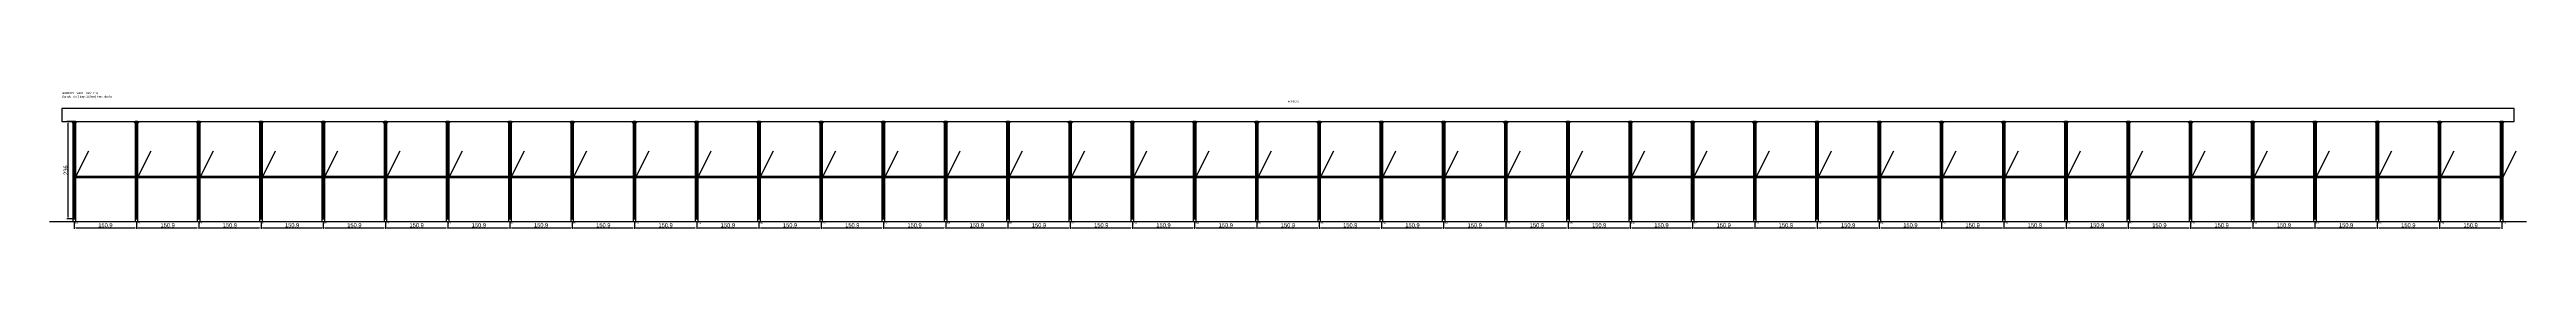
# Model space of a CAD drawing. Header units: metres. Extents: x -30 to 5975, y -25 to 308.
import ezdxf

# ---------------------------------------------------------------- set-up
doc = ezdxf.new("R2010")
doc.units = ezdxf.units.M
for name, color, linetype in [('BARRA_ANCORAGEM', 1, 'Continuous'), ('COTA', 241, 'Continuous'), ('GARFOS OK', 3, 'Continuous'), ('NOME DA VIGA', 6, 'Continuous'), ('SARR_7x7', 40, 'Continuous'), ('TIRAS REESCORAMENTO', 252, 'Continuous'), ('VIGAS', 3, 'Continuous')]:
    doc.layers.add(name, color=color, linetype=linetype)
doc.dimstyles.new('EZ DXF', dxfattribs={"dimtxt": 10, "dimasz": 3.5, "dimexe": 3, "dimexo": 1.5, "dimgap": 1, "dimtad": 1, "dimdec": 1, "dimdsep": 46, "dimcen": 2.5, "dimazin": 3, "dimtfac": 1, "dimtmove": 0, "dimatfit": 3})

msp = doc.modelspace()

# ---------------------------------------------------------------- hatches: boundary and pattern name
at = {"layer": 'COTA'}
h = msp.add_hatch(dxfattribs=at)
h.set_pattern_fill('ANSI31', scale=0.5)
h.paths.add_polyline_path([(26.5, 0), (33.5, 0), (33.5, 236), (26.5, 236)])
h = msp.add_hatch(dxfattribs=at)
h.set_pattern_fill('ANSI31', scale=0.5)
h.paths.add_polyline_path([(177.4, 0), (184.4, 0), (184.4, 236), (177.4, 236)])
h = msp.add_hatch(dxfattribs=at)
h.set_pattern_fill('ANSI31', scale=0.5)
h.paths.add_polyline_path([(328.29, 0), (335.29, 0), (335.29, 236), (328.29, 236)])
h = msp.add_hatch(dxfattribs=at)
h.set_pattern_fill('ANSI31', scale=0.5)
h.paths.add_polyline_path([(479.19, 0), (486.19, 0), (486.19, 236), (479.19, 236)])
h = msp.add_hatch(dxfattribs=at)
h.set_pattern_fill('ANSI31', scale=0.5)
h.paths.add_polyline_path([(630.09, 0), (637.09, 0), (637.09, 236), (630.09, 236)])
h = msp.add_hatch(dxfattribs=at)
h.set_pattern_fill('ANSI31', scale=0.5)
h.paths.add_polyline_path([(780.99, 0), (787.99, 0), (787.99, 236), (780.99, 236)])
h = msp.add_hatch(dxfattribs=at)
h.set_pattern_fill('ANSI31', scale=0.5)
h.paths.add_polyline_path([(931.88, 0), (938.88, 0), (938.88, 236), (931.88, 236)])
h = msp.add_hatch(dxfattribs=at)
h.set_pattern_fill('ANSI31', scale=0.5)
h.paths.add_polyline_path([(1082.78, 0), (1089.78, 0), (1089.78, 236), (1082.78, 236)])
h = msp.add_hatch(dxfattribs=at)
h.set_pattern_fill('ANSI31', scale=0.5)
h.paths.add_polyline_path([(1233.68, 0), (1240.68, 0), (1240.68, 236), (1233.68, 236)])
h = msp.add_hatch(dxfattribs=at)
h.set_pattern_fill('ANSI31', scale=0.5)
h.paths.add_polyline_path([(1384.58, 0), (1391.58, 0), (1391.58, 236), (1384.58, 236)])
h = msp.add_hatch(dxfattribs=at)
h.set_pattern_fill('ANSI31', scale=0.5)
h.paths.add_polyline_path([(1535.47, 0), (1542.47, 0), (1542.47, 236), (1535.47, 236)])
h = msp.add_hatch(dxfattribs=at)
h.set_pattern_fill('ANSI31', scale=0.5)
h.paths.add_polyline_path([(1686.37, 0), (1693.37, 0), (1693.37, 236), (1686.37, 236)])
h = msp.add_hatch(dxfattribs=at)
h.set_pattern_fill('ANSI31', scale=0.5)
h.paths.add_polyline_path([(1837.27, 0), (1844.27, 0), (1844.27, 236), (1837.27, 236)])
h = msp.add_hatch(dxfattribs=at)
h.set_pattern_fill('ANSI31', scale=0.5)
h.paths.add_polyline_path([(1988.17, 0), (1995.17, 0), (1995.17, 236), (1988.17, 236)])
h = msp.add_hatch(dxfattribs=at)
h.set_pattern_fill('ANSI31', scale=0.5)
h.paths.add_polyline_path([(2139.06, 0), (2146.06, 0), (2146.06, 236), (2139.06, 236)])
h = msp.add_hatch(dxfattribs=at)
h.set_pattern_fill('ANSI31', scale=0.5)
h.paths.add_polyline_path([(2289.96, 0), (2296.96, 0), (2296.96, 236), (2289.96, 236)])
h = msp.add_hatch(dxfattribs=at)
h.set_pattern_fill('ANSI31', scale=0.5)
h.paths.add_polyline_path([(2440.86, 0), (2447.86, 0), (2447.86, 236), (2440.86, 236)])
h = msp.add_hatch(dxfattribs=at)
h.set_pattern_fill('ANSI31', scale=0.5)
h.paths.add_polyline_path([(2591.76, 0), (2598.76, 0), (2598.76, 236), (2591.76, 236)])
h = msp.add_hatch(dxfattribs=at)
h.set_pattern_fill('ANSI31', scale=0.5)
h.paths.add_polyline_path([(2742.65, 0), (2749.65, 0), (2749.65, 236), (2742.65, 236)])
h = msp.add_hatch(dxfattribs=at)
h.set_pattern_fill('ANSI31', scale=0.5)
h.paths.add_polyline_path([(2893.55, 0), (2900.55, 0), (2900.55, 236), (2893.55, 236)])
h = msp.add_hatch(dxfattribs=at)
h.set_pattern_fill('ANSI31', scale=0.5)
h.paths.add_polyline_path([(3044.45, 0), (3051.45, 0), (3051.45, 236), (3044.45, 236)])
h = msp.add_hatch(dxfattribs=at)
h.set_pattern_fill('ANSI31', scale=0.5)
h.paths.add_polyline_path([(3195.35, 0), (3202.35, 0), (3202.35, 236), (3195.35, 236)])
h = msp.add_hatch(dxfattribs=at)
h.set_pattern_fill('ANSI31', scale=0.5)
h.paths.add_polyline_path([(3346.24, 0), (3353.24, 0), (3353.24, 236), (3346.24, 236)])
h = msp.add_hatch(dxfattribs=at)
h.set_pattern_fill('ANSI31', scale=0.5)
h.paths.add_polyline_path([(3497.14, 0), (3504.14, 0), (3504.14, 236), (3497.14, 236)])
h = msp.add_hatch(dxfattribs=at)
h.set_pattern_fill('ANSI31', scale=0.5)
h.paths.add_polyline_path([(3648.04, 0), (3655.04, 0), (3655.04, 236), (3648.04, 236)])
h = msp.add_hatch(dxfattribs=at)
h.set_pattern_fill('ANSI31', scale=0.5)
h.paths.add_polyline_path([(3798.94, 0), (3805.94, 0), (3805.94, 236), (3798.94, 236)])
h = msp.add_hatch(dxfattribs=at)
h.set_pattern_fill('ANSI31', scale=0.5)
h.paths.add_polyline_path([(3949.83, 0), (3956.83, 0), (3956.83, 236), (3949.83, 236)])
h = msp.add_hatch(dxfattribs=at)
h.set_pattern_fill('ANSI31', scale=0.5)
h.paths.add_polyline_path([(4100.73, 0), (4107.73, 0), (4107.73, 236), (4100.73, 236)])
h = msp.add_hatch(dxfattribs=at)
h.set_pattern_fill('ANSI31', scale=0.5)
h.paths.add_polyline_path([(4251.63, 0), (4258.63, 0), (4258.63, 236), (4251.63, 236)])
h = msp.add_hatch(dxfattribs=at)
h.set_pattern_fill('ANSI31', scale=0.5)
h.paths.add_polyline_path([(4402.53, 0), (4409.53, 0), (4409.53, 236), (4402.53, 236)])
h = msp.add_hatch(dxfattribs=at)
h.set_pattern_fill('ANSI31', scale=0.5)
h.paths.add_polyline_path([(4553.42, 0), (4560.42, 0), (4560.42, 236), (4553.42, 236)])
h = msp.add_hatch(dxfattribs=at)
h.set_pattern_fill('ANSI31', scale=0.5)
h.paths.add_polyline_path([(4704.32, 0), (4711.32, 0), (4711.32, 236), (4704.32, 236)])
h = msp.add_hatch(dxfattribs=at)
h.set_pattern_fill('ANSI31', scale=0.5)
h.paths.add_polyline_path([(4855.22, 0), (4862.22, 0), (4862.22, 236), (4855.22, 236)])
h = msp.add_hatch(dxfattribs=at)
h.set_pattern_fill('ANSI31', scale=0.5)
h.paths.add_polyline_path([(5006.12, 0), (5013.12, 0), (5013.12, 236), (5006.12, 236)])
h = msp.add_hatch(dxfattribs=at)
h.set_pattern_fill('ANSI31', scale=0.5)
h.paths.add_polyline_path([(5157.01, 0), (5164.01, 0), (5164.01, 236), (5157.01, 236)])
h = msp.add_hatch(dxfattribs=at)
h.set_pattern_fill('ANSI31', scale=0.5)
h.paths.add_polyline_path([(5307.91, 0), (5314.91, 0), (5314.91, 236), (5307.91, 236)])
h = msp.add_hatch(dxfattribs=at)
h.set_pattern_fill('ANSI31', scale=0.5)
h.paths.add_polyline_path([(5458.81, 0), (5465.81, 0), (5465.81, 236), (5458.81, 236)])
h = msp.add_hatch(dxfattribs=at)
h.set_pattern_fill('ANSI31', scale=0.5)
h.paths.add_polyline_path([(5609.71, 0), (5616.71, 0), (5616.71, 236), (5609.71, 236)])
h = msp.add_hatch(dxfattribs=at)
h.set_pattern_fill('ANSI31', scale=0.5)
h.paths.add_polyline_path([(5760.6, 0), (5767.6, 0), (5767.6, 236), (5760.6, 236)])
h = msp.add_hatch(dxfattribs=at)
h.set_pattern_fill('ANSI31', scale=0.5)
h.paths.add_polyline_path([(5911.5, 0), (5918.5, 0), (5918.5, 236), (5911.5, 236)])

# ---------------------------------------------------------------- linework, layer by layer
at = {"layer": 'BARRA_ANCORAGEM'}
for p, q in [((30, 94.4), (65.4, 165.2)), ((180.9, 94.4), (216.3, 165.2)), ((331.79, 94.4), (367.19, 165.2)), ((482.69, 94.4), (518.09, 165.2)), ((633.59, 94.4), (668.99, 165.2)), ((784.49, 94.4), (819.89, 165.2)), ((935.38, 94.4), (970.78, 165.2)), ((1086.28, 94.4), (1121.68, 165.2)), ((1237.18, 94.4), (1272.58, 165.2)), ((1388.08, 94.4), (1423.48, 165.2)), ((1538.97, 94.4), (1574.37, 165.2)), ((1689.87, 94.4), (1725.27, 165.2)), ((1840.77, 94.4), (1876.17, 165.2)), ((1991.67, 94.4), (2027.07, 165.2)), ((2142.56, 94.4), (2177.96, 165.2)), ((2293.46, 94.4), (2328.86, 165.2)), ((2444.36, 94.4), (2479.76, 165.2)), ((2595.26, 94.4), (2630.66, 165.2)), ((2746.15, 94.4), (2781.55, 165.2)), ((2897.05, 94.4), (2932.45, 165.2)), ((3047.95, 94.4), (3083.35, 165.2)), ((3198.85, 94.4), (3234.25, 165.2)), ((3349.74, 94.4), (3385.14, 165.2)), ((3500.64, 94.4), (3536.04, 165.2)), ((3651.54, 94.4), (3686.94, 165.2)), ((3802.44, 94.4), (3837.84, 165.2)), ((3953.33, 94.4), (3988.73, 165.2)), ((4104.23, 94.4), (4139.63, 165.2)), ((4255.13, 94.4), (4290.53, 165.2)), ((4406.03, 94.4), (4441.43, 165.2)), ((4556.92, 94.4), (4592.32, 165.2)), ((4707.82, 94.4), (4743.22, 165.2)), ((4858.72, 94.4), (4894.12, 165.2)), ((5009.62, 94.4), (5045.02, 165.2)), ((5160.51, 94.4), (5195.91, 165.2)), ((5311.41, 94.4), (5346.81, 165.2)), ((5462.31, 94.4), (5497.71, 165.2)), ((5613.21, 94.4), (5648.61, 165.2)), ((5764.1, 94.4), (5799.5, 165.2)), ((5915, 94.4), (5950.4, 165.2))]:
    msp.add_line(p, q, dxfattribs=at)
at = {"layer": 'GARFOS OK'}
for p, q in [((30, 229), (23, 236)), ((23, 236), (37, 236)), ((30, 229), (37, 236)), ((180.9, 229), (173.9, 236)), ((173.9, 236), (187.9, 236)), ((180.9, 229), (187.9, 236)), ((331.79, 229), (324.79, 236)), ((324.79, 236), (338.79, 236)), ((331.79, 229), (338.79, 236)), ((482.69, 229), (475.69, 236)), ((475.69, 236), (489.69, 236)), ((482.69, 229), (489.69, 236)), ((633.59, 229), (626.59, 236)), ((626.59, 236), (640.59, 236)), ((633.59, 229), (640.59, 236)), ((784.49, 229), (777.49, 236)), ((777.49, 236), (791.49, 236)), ((784.49, 229), (791.49, 236)), ((935.38, 229), (928.38, 236)), ((928.38, 236), (942.38, 236)), ((935.38, 229), (942.38, 236)), ((1086.28, 229), (1079.28, 236)), ((1079.28, 236), (1093.28, 236)), ((1086.28, 229), (1093.28, 236)), ((1237.18, 229), (1230.18, 236)), ((1230.18, 236), (1244.18, 236)), ((1237.18, 229), (1244.18, 236)), ((1388.08, 229), (1381.08, 236)), ((1381.08, 236), (1395.08, 236)), ((1388.08, 229), (1395.08, 236)), ((1538.97, 229), (1531.97, 236)), ((1531.97, 236), (1545.97, 236)), ((1538.97, 229), (1545.97, 236)), ((1689.87, 229), (1682.87, 236)), ((1682.87, 236), (1696.87, 236)), ((1689.87, 229), (1696.87, 236)), ((1840.77, 229), (1833.77, 236)), ((1833.77, 236), (1847.77, 236)), ((1840.77, 229), (1847.77, 236)), ((1991.67, 229), (1984.67, 236)), ((1984.67, 236), (1998.67, 236)), ((1991.67, 229), (1998.67, 236)), ((2142.56, 229), (2135.56, 236)), ((2135.56, 236), (2149.56, 236)), ((2142.56, 229), (2149.56, 236)), ((2293.46, 229), (2286.46, 236)), ((2286.46, 236), (2300.46, 236)), ((2293.46, 229), (2300.46, 236)), ((2444.36, 229), (2437.36, 236)), ((2437.36, 236), (2451.36, 236)), ((2444.36, 229), (2451.36, 236)), ((2595.26, 229), (2588.26, 236)), ((2588.26, 236), (2602.26, 236)), ((2595.26, 229), (2602.26, 236)), ((2746.15, 229), (2739.15, 236)), ((2739.15, 236), (2753.15, 236)), ((2746.15, 229), (2753.15, 236)), ((2897.05, 229), (2890.05, 236)), ((2890.05, 236), (2904.05, 236)), ((2897.05, 229), (2904.05, 236)), ((3047.95, 229), (3040.95, 236)), ((3040.95, 236), (3054.95, 236)), ((3047.95, 229), (3054.95, 236)), ((3198.85, 229), (3191.85, 236)), ((3191.85, 236), (3205.85, 236)), ((3198.85, 229), (3205.85, 236)), ((3349.74, 229), (3342.74, 236)), ((3342.74, 236), (3356.74, 236)), ((3349.74, 229), (3356.74, 236)), ((3500.64, 229), (3493.64, 236)), ((3493.64, 236), (3507.64, 236)), ((3500.64, 229), (3507.64, 236)), ((3651.54, 229), (3644.54, 236)), ((3644.54, 236), (3658.54, 236)), ((3651.54, 229), (3658.54, 236)), ((3802.44, 229), (3795.44, 236)), ((3795.44, 236), (3809.44, 236)), ((3802.44, 229), (3809.44, 236)), ((3953.33, 229), (3946.33, 236)), ((3946.33, 236), (3960.33, 236)), ((3953.33, 229), (3960.33, 236)), ((4104.23, 229), (4097.23, 236)), ((4097.23, 236), (4111.23, 236)), ((4104.23, 229), (4111.23, 236)), ((4255.13, 229), (4248.13, 236)), ((4248.13, 236), (4262.13, 236)), ((4255.13, 229), (4262.13, 236)), ((4406.03, 229), (4399.03, 236)), ((4399.03, 236), (4413.03, 236)), ((4406.03, 229), (4413.03, 236)), ((4556.92, 229), (4549.92, 236)), ((4549.92, 236), (4563.92, 236)), ((4556.92, 229), (4563.92, 236)), ((4707.82, 229), (4700.82, 236)), ((4700.82, 236), (4714.82, 236)), ((4707.82, 229), (4714.82, 236)), ((4858.72, 229), (4851.72, 236)), ((4851.72, 236), (4865.72, 236)), ((4858.72, 229), (4865.72, 236)), ((5009.62, 229), (5002.62, 236)), ((5002.62, 236), (5016.62, 236)), ((5009.62, 229), (5016.62, 236)), ((5160.51, 229), (5153.51, 236)), ((5153.51, 236), (5167.51, 236)), ((5160.51, 229), (5167.51, 236)), ((5311.41, 229), (5304.41, 236)), ((5304.41, 236), (5318.41, 236)), ((5311.41, 229), (5318.41, 236)), ((5462.31, 229), (5455.31, 236)), ((5455.31, 236), (5469.31, 236)), ((5462.31, 229), (5469.31, 236)), ((5613.21, 229), (5606.21, 236)), ((5606.21, 236), (5620.21, 236)), ((5613.21, 229), (5620.21, 236)), ((5764.1, 229), (5757.1, 236)), ((5757.1, 236), (5771.1, 236)), ((5764.1, 229), (5771.1, 236)), ((5915, 229), (5908, 236)), ((5908, 236), (5922, 236)), ((5915, 229), (5922, 236))]:
    msp.add_line(p, q, dxfattribs=at)
at = {"layer": 'GARFOS OK', "linetype": 'CONTINUOUS'}
msp.add_line((-30, -7), (5975, -7), dxfattribs=at)
at = {"layer": 'GARFOS OK'}
for points in [[(26.5, 0), (33.5, 0), (33.5, 236), (26.5, 236), (26.5, 0)], [(177.4, 0), (184.4, 0), (184.4, 236), (177.4, 236), (177.4, 0)], [(328.29, 0), (335.29, 0), (335.29, 236), (328.29, 236), (328.29, 0)], [(479.19, 0), (486.19, 0), (486.19, 236), (479.19, 236), (479.19, 0)], [(630.09, 0), (637.09, 0), (637.09, 236), (630.09, 236), (630.09, 0)], [(780.99, 0), (787.99, 0), (787.99, 236), (780.99, 236), (780.99, 0)], [(931.88, 0), (938.88, 0), (938.88, 236), (931.88, 236), (931.88, 0)], [(1082.78, 0), (1089.78, 0), (1089.78, 236), (1082.78, 236), (1082.78, 0)], [(1233.68, 0), (1240.68, 0), (1240.68, 236), (1233.68, 236), (1233.68, 0)], [(1384.58, 0), (1391.58, 0), (1391.58, 236), (1384.58, 236), (1384.58, 0)], [(1535.47, 0), (1542.47, 0), (1542.47, 236), (1535.47, 236), (1535.47, 0)], [(1686.37, 0), (1693.37, 0), (1693.37, 236), (1686.37, 236), (1686.37, 0)], [(1837.27, 0), (1844.27, 0), (1844.27, 236), (1837.27, 236), (1837.27, 0)], [(1988.17, 0), (1995.17, 0), (1995.17, 236), (1988.17, 236), (1988.17, 0)], [(2139.06, 0), (2146.06, 0), (2146.06, 236), (2139.06, 236), (2139.06, 0)], [(2289.96, 0), (2296.96, 0), (2296.96, 236), (2289.96, 236), (2289.96, 0)], [(2440.86, 0), (2447.86, 0), (2447.86, 236), (2440.86, 236), (2440.86, 0)], [(2591.76, 0), (2598.76, 0), (2598.76, 236), (2591.76, 236), (2591.76, 0)], [(2742.65, 0), (2749.65, 0), (2749.65, 236), (2742.65, 236), (2742.65, 0)], [(2893.55, 0), (2900.55, 0), (2900.55, 236), (2893.55, 236), (2893.55, 0)], [(3044.45, 0), (3051.45, 0), (3051.45, 236), (3044.45, 236), (3044.45, 0)], [(3195.35, 0), (3202.35, 0), (3202.35, 236), (3195.35, 236), (3195.35, 0)], [(3346.24, 0), (3353.24, 0), (3353.24, 236), (3346.24, 236), (3346.24, 0)], [(3497.14, 0), (3504.14, 0), (3504.14, 236), (3497.14, 236), (3497.14, 0)], [(3648.04, 0), (3655.04, 0), (3655.04, 236), (3648.04, 236), (3648.04, 0)], [(3798.94, 0), (3805.94, 0), (3805.94, 236), (3798.94, 236), (3798.94, 0)], [(3949.83, 0), (3956.83, 0), (3956.83, 236), (3949.83, 236), (3949.83, 0)], [(4100.73, 0), (4107.73, 0), (4107.73, 236), (4100.73, 236), (4100.73, 0)], [(4251.63, 0), (4258.63, 0), (4258.63, 236), (4251.63, 236), (4251.63, 0)], [(4402.53, 0), (4409.53, 0), (4409.53, 236), (4402.53, 236), (4402.53, 0)], [(4553.42, 0), (4560.42, 0), (4560.42, 236), (4553.42, 236), (4553.42, 0)], [(4704.32, 0), (4711.32, 0), (4711.32, 236), (4704.32, 236), (4704.32, 0)], [(4855.22, 0), (4862.22, 0), (4862.22, 236), (4855.22, 236), (4855.22, 0)], [(5006.12, 0), (5013.12, 0), (5013.12, 236), (5006.12, 236), (5006.12, 0)], [(5157.01, 0), (5164.01, 0), (5164.01, 236), (5157.01, 236), (5157.01, 0)], [(5307.91, 0), (5314.91, 0), (5314.91, 236), (5307.91, 236), (5307.91, 0)], [(5458.81, 0), (5465.81, 0), (5465.81, 236), (5458.81, 236), (5458.81, 0)], [(5609.71, 0), (5616.71, 0), (5616.71, 236), (5609.71, 236), (5609.71, 0)], [(5760.6, 0), (5767.6, 0), (5767.6, 236), (5760.6, 236), (5760.6, 0)], [(5911.5, 0), (5918.5, 0), (5918.5, 236), (5911.5, 236), (5911.5, 0)]]:
    msp.add_lwpolyline(points, dxfattribs=at)
at = {"layer": 'SARR_7x7'}
for points in [[(26.5, -7), (33.5, -7), (33.5, 0), (26.5, 0), (26.5, -7)], [(177.4, -7), (184.4, -7), (184.4, 0), (177.4, 0), (177.4, -7)], [(328.29, -7), (335.29, -7), (335.29, 0), (328.29, 0), (328.29, -7)], [(479.19, -7), (486.19, -7), (486.19, 0), (479.19, 0), (479.19, -7)], [(630.09, -7), (637.09, -7), (637.09, 0), (630.09, 0), (630.09, -7)], [(780.99, -7), (787.99, -7), (787.99, 0), (780.99, 0), (780.99, -7)], [(931.88, -7), (938.88, -7), (938.88, 0), (931.88, 0), (931.88, -7)], [(1082.78, -7), (1089.78, -7), (1089.78, 0), (1082.78, 0), (1082.78, -7)], [(1233.68, -7), (1240.68, -7), (1240.68, 0), (1233.68, 0), (1233.68, -7)], [(1384.58, -7), (1391.58, -7), (1391.58, 0), (1384.58, 0), (1384.58, -7)], [(1535.47, -7), (1542.47, -7), (1542.47, 0), (1535.47, 0), (1535.47, -7)], [(1686.37, -7), (1693.37, -7), (1693.37, 0), (1686.37, 0), (1686.37, -7)], [(1837.27, -7), (1844.27, -7), (1844.27, 0), (1837.27, 0), (1837.27, -7)], [(1988.17, -7), (1995.17, -7), (1995.17, 0), (1988.17, 0), (1988.17, -7)], [(2139.06, -7), (2146.06, -7), (2146.06, 0), (2139.06, 0), (2139.06, -7)], [(2289.96, -7), (2296.96, -7), (2296.96, 0), (2289.96, 0), (2289.96, -7)], [(2440.86, -7), (2447.86, -7), (2447.86, 0), (2440.86, 0), (2440.86, -7)], [(2591.76, -7), (2598.76, -7), (2598.76, 0), (2591.76, 0), (2591.76, -7)], [(2742.65, -7), (2749.65, -7), (2749.65, 0), (2742.65, 0), (2742.65, -7)], [(2893.55, -7), (2900.55, -7), (2900.55, 0), (2893.55, 0), (2893.55, -7)], [(3044.45, -7), (3051.45, -7), (3051.45, 0), (3044.45, 0), (3044.45, -7)], [(3195.35, -7), (3202.35, -7), (3202.35, 0), (3195.35, 0), (3195.35, -7)], [(3346.24, -7), (3353.24, -7), (3353.24, 0), (3346.24, 0), (3346.24, -7)], [(3497.14, -7), (3504.14, -7), (3504.14, 0), (3497.14, 0), (3497.14, -7)], [(3648.04, -7), (3655.04, -7), (3655.04, 0), (3648.04, 0), (3648.04, -7)], [(3798.94, -7), (3805.94, -7), (3805.94, 0), (3798.94, 0), (3798.94, -7)], [(3949.83, -7), (3956.83, -7), (3956.83, 0), (3949.83, 0), (3949.83, -7)], [(4100.73, -7), (4107.73, -7), (4107.73, 0), (4100.73, 0), (4100.73, -7)], [(4251.63, -7), (4258.63, -7), (4258.63, 0), (4251.63, 0), (4251.63, -7)], [(4402.53, -7), (4409.53, -7), (4409.53, 0), (4402.53, 0), (4402.53, -7)], [(4553.42, -7), (4560.42, -7), (4560.42, 0), (4553.42, 0), (4553.42, -7)], [(4704.32, -7), (4711.32, -7), (4711.32, 0), (4704.32, 0), (4704.32, -7)], [(4855.22, -7), (4862.22, -7), (4862.22, 0), (4855.22, 0), (4855.22, -7)], [(5006.12, -7), (5013.12, -7), (5013.12, 0), (5006.12, 0), (5006.12, -7)], [(5157.01, -7), (5164.01, -7), (5164.01, 0), (5157.01, 0), (5157.01, -7)], [(5307.91, -7), (5314.91, -7), (5314.91, 0), (5307.91, 0), (5307.91, -7)], [(5458.81, -7), (5465.81, -7), (5465.81, 0), (5458.81, 0), (5458.81, -7)], [(5609.71, -7), (5616.71, -7), (5616.71, 0), (5609.71, 0), (5609.71, -7)], [(5760.6, -7), (5767.6, -7), (5767.6, 0), (5760.6, 0), (5760.6, -7)], [(5911.5, -7), (5918.5, -7), (5918.5, 0), (5911.5, 0), (5911.5, -7)]]:
    msp.add_lwpolyline(points, dxfattribs=at)
at = {"layer": 'TIRAS REESCORAMENTO'}
for points in [[(30, 100), (180.9, 100), (180.9, 102.5), (30, 102.5), (30, 100)], [(180.9, 100), (331.79, 100), (331.79, 102.5), (180.9, 102.5), (180.9, 100)], [(331.79, 100), (482.69, 100), (482.69, 102.5), (331.79, 102.5), (331.79, 100)], [(482.69, 100), (633.59, 100), (633.59, 102.5), (482.69, 102.5), (482.69, 100)], [(633.59, 100), (784.49, 100), (784.49, 102.5), (633.59, 102.5), (633.59, 100)], [(784.49, 100), (935.38, 100), (935.38, 102.5), (784.49, 102.5), (784.49, 100)], [(935.38, 100), (1086.28, 100), (1086.28, 102.5), (935.38, 102.5), (935.38, 100)], [(1086.28, 100), (1237.18, 100), (1237.18, 102.5), (1086.28, 102.5), (1086.28, 100)], [(1237.18, 100), (1388.08, 100), (1388.08, 102.5), (1237.18, 102.5), (1237.18, 100)], [(1388.08, 100), (1538.97, 100), (1538.97, 102.5), (1388.08, 102.5), (1388.08, 100)], [(1538.97, 100), (1689.87, 100), (1689.87, 102.5), (1538.97, 102.5), (1538.97, 100)], [(1689.87, 100), (1840.77, 100), (1840.77, 102.5), (1689.87, 102.5), (1689.87, 100)], [(1840.77, 100), (1991.67, 100), (1991.67, 102.5), (1840.77, 102.5), (1840.77, 100)], [(1991.67, 100), (2142.56, 100), (2142.56, 102.5), (1991.67, 102.5), (1991.67, 100)], [(2142.56, 100), (2293.46, 100), (2293.46, 102.5), (2142.56, 102.5), (2142.56, 100)], [(2293.46, 100), (2444.36, 100), (2444.36, 102.5), (2293.46, 102.5), (2293.46, 100)], [(2444.36, 100), (2595.26, 100), (2595.26, 102.5), (2444.36, 102.5), (2444.36, 100)], [(2595.26, 100), (2746.15, 100), (2746.15, 102.5), (2595.26, 102.5), (2595.26, 100)], [(2746.15, 100), (2897.05, 100), (2897.05, 102.5), (2746.15, 102.5), (2746.15, 100)], [(2897.05, 100), (3047.95, 100), (3047.95, 102.5), (2897.05, 102.5), (2897.05, 100)], [(3047.95, 100), (3198.85, 100), (3198.85, 102.5), (3047.95, 102.5), (3047.95, 100)], [(3198.85, 100), (3349.74, 100), (3349.74, 102.5), (3198.85, 102.5), (3198.85, 100)], [(3349.74, 100), (3500.64, 100), (3500.64, 102.5), (3349.74, 102.5), (3349.74, 100)], [(3500.64, 100), (3651.54, 100), (3651.54, 102.5), (3500.64, 102.5), (3500.64, 100)], [(3651.54, 100), (3802.44, 100), (3802.44, 102.5), (3651.54, 102.5), (3651.54, 100)], [(3802.44, 100), (3953.33, 100), (3953.33, 102.5), (3802.44, 102.5), (3802.44, 100)], [(3953.33, 100), (4104.23, 100), (4104.23, 102.5), (3953.33, 102.5), (3953.33, 100)], [(4104.23, 100), (4255.13, 100), (4255.13, 102.5), (4104.23, 102.5), (4104.23, 100)], [(4255.13, 100), (4406.03, 100), (4406.03, 102.5), (4255.13, 102.5), (4255.13, 100)], [(4406.03, 100), (4556.92, 100), (4556.92, 102.5), (4406.03, 102.5), (4406.03, 100)], [(4556.92, 100), (4707.82, 100), (4707.82, 102.5), (4556.92, 102.5), (4556.92, 100)], [(4707.82, 100), (4858.72, 100), (4858.72, 102.5), (4707.82, 102.5), (4707.82, 100)], [(4858.72, 100), (5009.62, 100), (5009.62, 102.5), (4858.72, 102.5), (4858.72, 100)], [(5009.62, 100), (5160.51, 100), (5160.51, 102.5), (5009.62, 102.5), (5009.62, 100)], [(5160.51, 100), (5311.41, 100), (5311.41, 102.5), (5160.51, 102.5), (5160.51, 100)], [(5311.41, 100), (5462.31, 100), (5462.31, 102.5), (5311.41, 102.5), (5311.41, 100)], [(5462.31, 100), (5613.21, 100), (5613.21, 102.5), (5462.31, 102.5), (5462.31, 100)], [(5613.21, 100), (5764.1, 100), (5764.1, 102.5), (5613.21, 102.5), (5613.21, 100)], [(5764.1, 100), (5915, 100), (5915, 102.5), (5764.1, 102.5), (5764.1, 100)]]:
    msp.add_lwpolyline(points, dxfattribs=at)
at = {"layer": 'VIGAS'}
msp.add_lwpolyline([(0, 236), (5945, 236), (5945, 268), (0, 268), (0, 236)], dxfattribs=at)

# ---------------------------------------------------------------- texts
at = {"layer": 'NOME DA VIGA'}
for s, height, p in [('40 PECAS', 4, (2972.5, 283)), ('GF1', 3, (30, -12)), ('GF2', 3, (180.9, -12)), ('GF3', 3, (331.79, -12)), ('GF4', 3, (482.69, -12)), ('GF5', 3, (633.59, -12)), ('GF6', 3, (784.49, -12)), ('GF7', 3, (935.38, -12)), ('GF8', 3, (1086.28, -12)), ('GF9', 3, (1237.18, -12)), ('GF10', 3, (1388.08, -12)), ('GF11', 3, (1538.97, -12)), ('GF12', 3, (1689.87, -12)), ('GF13', 3, (1840.77, -12)), ('GF14', 3, (1991.67, -12)), ('GF15', 3, (2142.56, -12)), ('GF16', 3, (2293.46, -12)), ('GF17', 3, (2444.36, -12)), ('GF18', 3, (2595.26, -12)), ('GF19', 3, (2746.15, -12)), ('GF20', 3, (2897.05, -12)), ('GF21', 3, (3047.95, -12)), ('GF22', 3, (3198.85, -12)), ('GF23', 3, (3349.74, -12)), ('GF24', 3, (3500.64, -12)), ('GF25', 3, (3651.54, -12)), ('GF26', 3, (3802.44, -12)), ('GF27', 3, (3953.33, -12)), ('GF28', 3, (4104.23, -12)), ('GF29', 3, (4255.13, -12)), ('GF30', 3, (4406.03, -12)), ('GF31', 3, (4556.92, -12)), ('GF32', 3, (4707.82, -12)), ('GF33', 3, (4858.72, -12)), ('GF34', 3, (5009.62, -12)), ('GF35', 3, (5160.51, -12)), ('GF36', 3, (5311.41, -12)), ('GF37', 3, (5462.31, -12)), ('GF38', 3, (5613.21, -12)), ('GF39', 3, (5764.1, -12)), ('GF40', 3, (5915, -12))]:
    msp.add_text(s, height=height, dxfattribs=at).set_placement(p)
at = {"layer": 'NOME DA VIGA', "insert": (0, 293), "char_height": 5, "attachment_point": 7}
msp.add_mtext('GARFOS - V410 - PAV_114\\PSarrafo: 7x7 | Esp: 150cm | Forq: dupla', dxfattribs=at)

# ---------------------------------------------------------------- dimensions: what is measured, and where the dimension line sits
at = {"layer": 'COTA'}
msp.add_linear_dim(base=(15, 0), p1=(30, 0), p2=(30, 236), angle=90, dimstyle='EZ DXF', dxfattribs=at).render()
for base, p1, p2 in [((30, -22), (30, -7), (180.9, -7)), ((180.9, -22), (180.9, -7), (331.79, -7)), ((331.79, -22), (331.79, -7), (482.69, -7)), ((482.69, -22), (482.69, -7), (633.59, -7)), ((633.59, -22), (633.59, -7), (784.49, -7)), ((784.49, -22), (784.49, -7), (935.38, -7)), ((935.38, -22), (935.38, -7), (1086.28, -7)), ((1086.28, -22), (1086.28, -7), (1237.18, -7)), ((1237.18, -22), (1237.18, -7), (1388.08, -7)), ((1388.08, -22), (1388.08, -7), (1538.97, -7)), ((1538.97, -22), (1538.97, -7), (1689.87, -7)), ((1689.87, -22), (1689.87, -7), (1840.77, -7)), ((1840.77, -22), (1840.77, -7), (1991.67, -7)), ((1991.67, -22), (1991.67, -7), (2142.56, -7)), ((2142.56, -22), (2142.56, -7), (2293.46, -7)), ((2293.46, -22), (2293.46, -7), (2444.36, -7)), ((2444.36, -22), (2444.36, -7), (2595.26, -7)), ((2595.26, -22), (2595.26, -7), (2746.15, -7)), ((2746.15, -22), (2746.15, -7), (2897.05, -7)), ((2897.05, -22), (2897.05, -7), (3047.95, -7)), ((3047.95, -22), (3047.95, -7), (3198.85, -7)), ((3198.85, -22), (3198.85, -7), (3349.74, -7)), ((3349.74, -22), (3349.74, -7), (3500.64, -7)), ((3500.64, -22), (3500.64, -7), (3651.54, -7)), ((3651.54, -22), (3651.54, -7), (3802.44, -7)), ((3802.44, -22), (3802.44, -7), (3953.33, -7)), ((3953.33, -22), (3953.33, -7), (4104.23, -7)), ((4104.23, -22), (4104.23, -7), (4255.13, -7)), ((4255.13, -22), (4255.13, -7), (4406.03, -7)), ((4406.03, -22), (4406.03, -7), (4556.92, -7)), ((4556.92, -22), (4556.92, -7), (4707.82, -7)), ((4707.82, -22), (4707.82, -7), (4858.72, -7)), ((4858.72, -22), (4858.72, -7), (5009.62, -7)), ((5009.62, -22), (5009.62, -7), (5160.51, -7)), ((5160.51, -22), (5160.51, -7), (5311.41, -7)), ((5311.41, -22), (5311.41, -7), (5462.31, -7)), ((5462.31, -22), (5462.31, -7), (5613.21, -7)), ((5613.21, -22), (5613.21, -7), (5764.1, -7)), ((5764.1, -22), (5764.1, -7), (5915, -7))]:
    msp.add_linear_dim(base=base, p1=p1, p2=p2, dimstyle='EZ DXF', dxfattribs=at).render()

doc.saveas('drawing.dxf')
